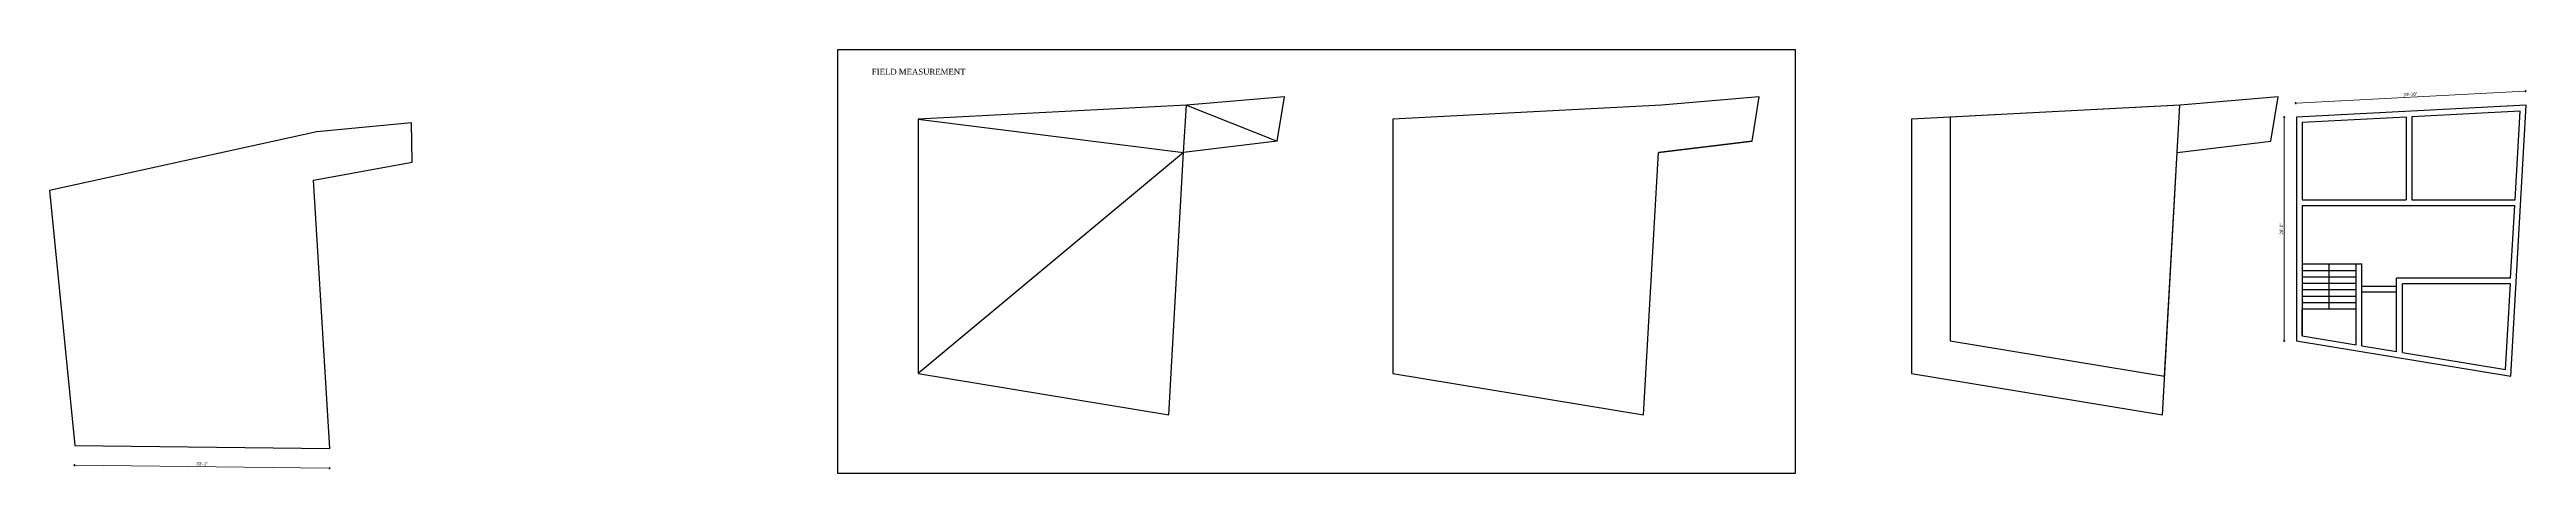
# Model space of a CAD drawing. Header units: inches. Extents: x 21707 to 1971361, y -855114 to -7342.
# Drawn here: x 24733 to 28591, y -11069 to -10410 of the extents above; entities that cross this region are included whole.
import ezdxf

# ---------------------------------------------------------------- set-up
doc = ezdxf.new("R2010")
doc.units = ezdxf.units.IN
doc.header["$LTSCALE"] = 0.5
doc.header["$MEASUREMENT"] = 0
doc.header["$PDMODE"] = 66
doc.layers.add('hatch', color=9, linetype='Continuous', lineweight=0)
doc.layers.add('Toilet', color=7, linetype='Continuous', lineweight=25)
doc.styles.get("Standard").update_dxf_attribs({"font": 'arial.ttf'})
doc.dimstyles.new('S8', dxfattribs={"dimtxt": 5, "dimasz": 1, "dimexe": 6, "dimexo": 18, "dimgap": 1.9375, "dimtad": 1, "dimdec": 0, "dimzin": 3, "dimdsep": 46, "dimlunit": 4, "dimtxsty": 'Standard', "dimblk": 'dot 2', "dimcen": 12, "dimse1": 1, "dimse2": 1, "dimclrd": 1, "dimclre": 1, "dimclrt": 256, "dimadec": 0, "dimazin": 0, "dimtfac": 0.75, "dimtdec": 0, "dimtix": 1, "dimtmove": 1, "dimatfit": 3, "dimldrblk": 'DOT', "dimfxl": 1, "dimtolj": 1, "dimtzin": 0, "dimlwd": 9, "dimlwe": 9, "dimarcsym": 0})

# ---------------------------------------------------------------- blocks, each defined once
blk = doc.blocks.new('dot1')
at = {"layer": 'hatch'}
h = blk.add_hatch(color=256, dxfattribs=at)
edge = h.paths.add_edge_path()
edge.add_arc((0, 0), 1, 0, 360)
for p, q in [((3, 0), (-3, 0)), ((0, 3), (0, -3))]:
    blk.add_line(p, q, dxfattribs=at)
blk.add_circle((0, 0), 1, dxfattribs=at)
blk = doc.blocks.new('dot 2')
at = {"layer": 'hatch', "xscale": 0.5, "yscale": 0.5, "zscale": 0.5}
blk.add_blockref('dot1', (0, 0), dxfattribs=at)
blk = doc.blocks.new('*D911')
at = {"layer": 'Defpoints', "color": 0, "transparency": 16777216}
for p in [(24772.8, -11025.7), (25170, -11030.7), (25169.6, -11061.3)]:
    blk.add_point(p, dxfattribs=at)
at = {"layer": 'Toilet', "color": 1, "lineweight": 9, "transparency": 16777216}
blk.add_line((24773.5, -11056.4), (25168.6, -11061.3), dxfattribs=at)
for p, rotation in [((24772.5, -11056.3), 179.2800753260357), ((25169.6, -11061.3), 359.2800753260357)]:
    blk.add_blockref('dot 2', p, dxfattribs=dict(at, rotation=rotation))
at = {"layer": 'Toilet', "transparency": 16777216, "insert": (24971.1, -11054.3), "char_height": 5, "attachment_point": 5, "rotation": 359.2801}
blk.add_mtext('\\A1;33\'-1"', dxfattribs=at)
blk = doc.blocks.new('_Dot')
at = {"color": 0, "linetype": 'ByBlock', "lineweight": -2}
blk.add_line((-0.5, 0), (-1, 0), dxfattribs=at)
at = {"color": 0, "linetype": 'ByBlock', "const_width": 0.5}
blk.add_lwpolyline([(-0.25, 0, 1), (0.25, 0, 1)], format="xyb", close=True, dxfattribs=at)
blk = doc.blocks.new('*D912')
at = {"layer": 'Defpoints', "color": 0, "transparency": 16777216}
for p in [(28231.8, -10493.1), (28232.9, -10514.7), (28590.8, -10496.1)]:
    blk.add_point(p, dxfattribs=at)
at = {"layer": 'Toilet', "color": 1, "lineweight": 9, "transparency": 16777216}
blk.add_line((28588.7, -10474.6), (28232.8, -10493.1), dxfattribs=at)
for p, rotation in [((28231.8, -10493.1), 182.975964946168), ((28589.7, -10474.5), 2.975964946167994)]:
    blk.add_blockref('dot 2', p, dxfattribs=dict(at, rotation=rotation))
at = {"layer": 'Toilet', "transparency": 16777216, "insert": (28410.5, -10479.3), "char_height": 5, "attachment_point": 5, "rotation": 2.976}
blk.add_mtext('\\A1;29\'-10"', dxfattribs=at)
blk = doc.blocks.new('*D913')
at = {"layer": 'Defpoints', "color": 0, "transparency": 16777216}
for p in [(28232.9, -10514.7), (28214, -10862.9), (28232.9, -10862.9)]:
    blk.add_point(p, dxfattribs=at)
at = {"layer": 'Toilet', "color": 1, "lineweight": 9, "transparency": 16777216}
blk.add_line((28214, -10515.7), (28214, -10861.9), dxfattribs=at)
for p, rotation in [((28214, -10514.7), 90), ((28214, -10862.9), 270)]:
    blk.add_blockref('dot 2', p, dxfattribs=dict(at, rotation=rotation))
at = {"layer": 'Toilet', "transparency": 16777216, "insert": (28209.5, -10688.8), "char_height": 5, "attachment_point": 5, "rotation": 90}
blk.add_mtext('\\A1;29\'-0"', dxfattribs=at)

msp = doc.modelspace()

# ---------------------------------------------------------------- linework, layer by layer
at = {"layer": 'Toilet'}
for p, q in [((26657, -10483.2), (26504.5, -10496.1)), ((26645.7, -10552.3), (26657, -10483.2)), ((27396.4, -10483.2), (27243.9, -10496.1)), ((27385.1, -10552.3), (27396.4, -10483.2)), ((26504.5, -10496.1), (26086.1, -10517.8)), ((26086.1, -10517.8), (26086.1, -10913.8)), ((26086.1, -10517.8), (26499.8, -10569.9)), ((26499.8, -10569.9), (26504.5, -10496.1)), ((26504.5, -10496.1), (26645.7, -10552.3)), ((27243.9, -10496.1), (26825.5, -10517.8)), ((26825.5, -10517.8), (26825.5, -10913.8)), ((27693.6, -10514.7), (27693.6, -10862.9)), ((28027.7, -10918), (28051.5, -10496.1)), ((28403.9, -10514.8), (28241.9, -10523.3)), ((28241.9, -10523.3), (28241.9, -10643.3)), ((28403.9, -10514.8), (28403.9, -10643.3)), ((28581.3, -10505.6), (28412.9, -10514.4)), ((28412.9, -10514.4), (28412.9, -10643.3)), ((28573.5, -10643.3), (28581.3, -10505.6)), ((26499.8, -10569.9), (26086.1, -10913.8)), ((26476.8, -10978.3), (26499.8, -10569.9)), ((26645.7, -10552.3), (26499.8, -10569.9)), ((27216.2, -10978.3), (27239.2, -10569.9)), ((27385.1, -10552.3), (27239.2, -10569.9)), ((28241.9, -10643.3), (28403.9, -10643.3)), ((28412.9, -10643.3), (28573.5, -10643.3)), ((28241.9, -10652.3), (28573, -10652.3)), ((28241.9, -10652.3), (28241.9, -10855.3)), ((28566.6, -10765.3), (28573, -10652.3)), ((28241.9, -10743.3), (28325.9, -10743.3)), ((28241.9, -10753.3), (28325.9, -10753.3)), ((28283.9, -10813.3), (28283.9, -10743.3)), ((28325.9, -10869.1), (28325.9, -10743.3)), ((28325.9, -10743.3), (28334.9, -10743.3)), ((28334.9, -10870.6), (28334.9, -10743.3)), ((28241.9, -10763.3), (28325.9, -10763.3)), ((28241.9, -10773.3), (28325.9, -10773.3)), ((28241.9, -10783.3), (28325.9, -10783.3)), ((28241.9, -10793.3), (28325.9, -10793.3)), ((28334.9, -10777.6), (28388.9, -10777.6)), ((28334.9, -10786.6), (28388.9, -10786.6)), ((28388.9, -10879.5), (28388.9, -10765.3)), ((28566.6, -10765.3), (28388.9, -10765.3)), ((28397.9, -10881), (28397.9, -10774.3)), ((28566.1, -10774.3), (28397.9, -10774.3)), ((28558.6, -10907.5), (28566.1, -10774.3)), ((28241.9, -10803.3), (28325.9, -10803.3)), ((28241.9, -10855.3), (28241.9, -10813.3)), ((28241.9, -10813.3), (28325.9, -10813.3)), ((27693.6, -10862.9), (28027.7, -10918)), ((28241.9, -10855.3), (28325.9, -10869.1)), ((28334.9, -10870.6), (28388.9, -10879.5)), ((26086.1, -10913.8), (26476.8, -10978.3)), ((26825.5, -10913.8), (27216.2, -10978.3)), ((28397.9, -10881), (28558.6, -10907.5))]:
    msp.add_line(p, q, dxfattribs=at)
for points in [[(25961.1, -10409.7), (27452.3, -10409.7), (27452.3, -11069.2), (25961.1, -11069.2)], [(27239.2, -10569.9), (27385.1, -10552.3), (27396.4, -10483.2), (27243.9, -10496.1), (26825.5, -10517.8), (26825.5, -10913.8), (27216.2, -10978.3)], [(28047.4, -10569.9), (28193.3, -10552.3), (28204.5, -10483.2), (28052.1, -10496.1), (27633.6, -10517.8), (27633.6, -10913.8), (28024.3, -10978.3)], [(28051.5, -10496.1), (27693.6, -10514.7), (27693.6, -10862.9), (28027.7, -10918)], [(28590.8, -10496.1), (28232.9, -10514.7), (28232.9, -10862.9), (28567, -10918)]]:
    msp.add_lwpolyline(points, close=True, dxfattribs=at)
msp.add_lwpolyline([(24733.5, -10628.8), (24772.8, -11025.7), (25170, -11030.7), (25144.6, -10612.9), (25298.3, -10584.9), (25297, -10523.8), (25149.7, -10537.6), (24733.5, -10628.8)], dxfattribs=at)

# ---------------------------------------------------------------- texts
at = {"insert": (26087.1, -10439.6), "char_height": 9.03, "width": 193.502, "attachment_point": 2}
msp.add_mtext('{\\fTimes New Roman|b0|i0|c0|p18;FIELD MEASUREMENT}', dxfattribs=at)

# ---------------------------------------------------------------- dimensions: what is measured, and where the dimension line sits
at = {"layer": 'Toilet'}
for p1, p2, distance, picture, middle in [((28590.8, -10496.1), (28232.9, -10514.7), -21.6, '*D912', (28410.5, -10479.3)), ((24772.8, -11025.7), (25170, -11030.7), -30.7, '*D911', (24971.1, -11054.3))]:
    dim = msp.add_aligned_dim(p1=p1, p2=p2, distance=distance, dimstyle='S8', override={"dimfxl": 2, "dimfxlon": 1, "dimarcsym": 1}, dxfattribs=at)
    dim.commit()
    dim.dimension.update_dxf_attribs({"geometry": picture, "text_midpoint": middle})
dim = msp.add_linear_dim(base=(28214, -10862.9), p1=(28232.9, -10514.7), p2=(28232.9, -10862.9), angle=90, dimstyle='S8', override={"dimfxl": 2, "dimfxlon": 1, "dimarcsym": 1}, dxfattribs=at)
dim.commit()
dim.dimension.update_dxf_attribs({"geometry": '*D913', "text_midpoint": (28209.5, -10688.8)})

doc.saveas('drawing.dxf')
